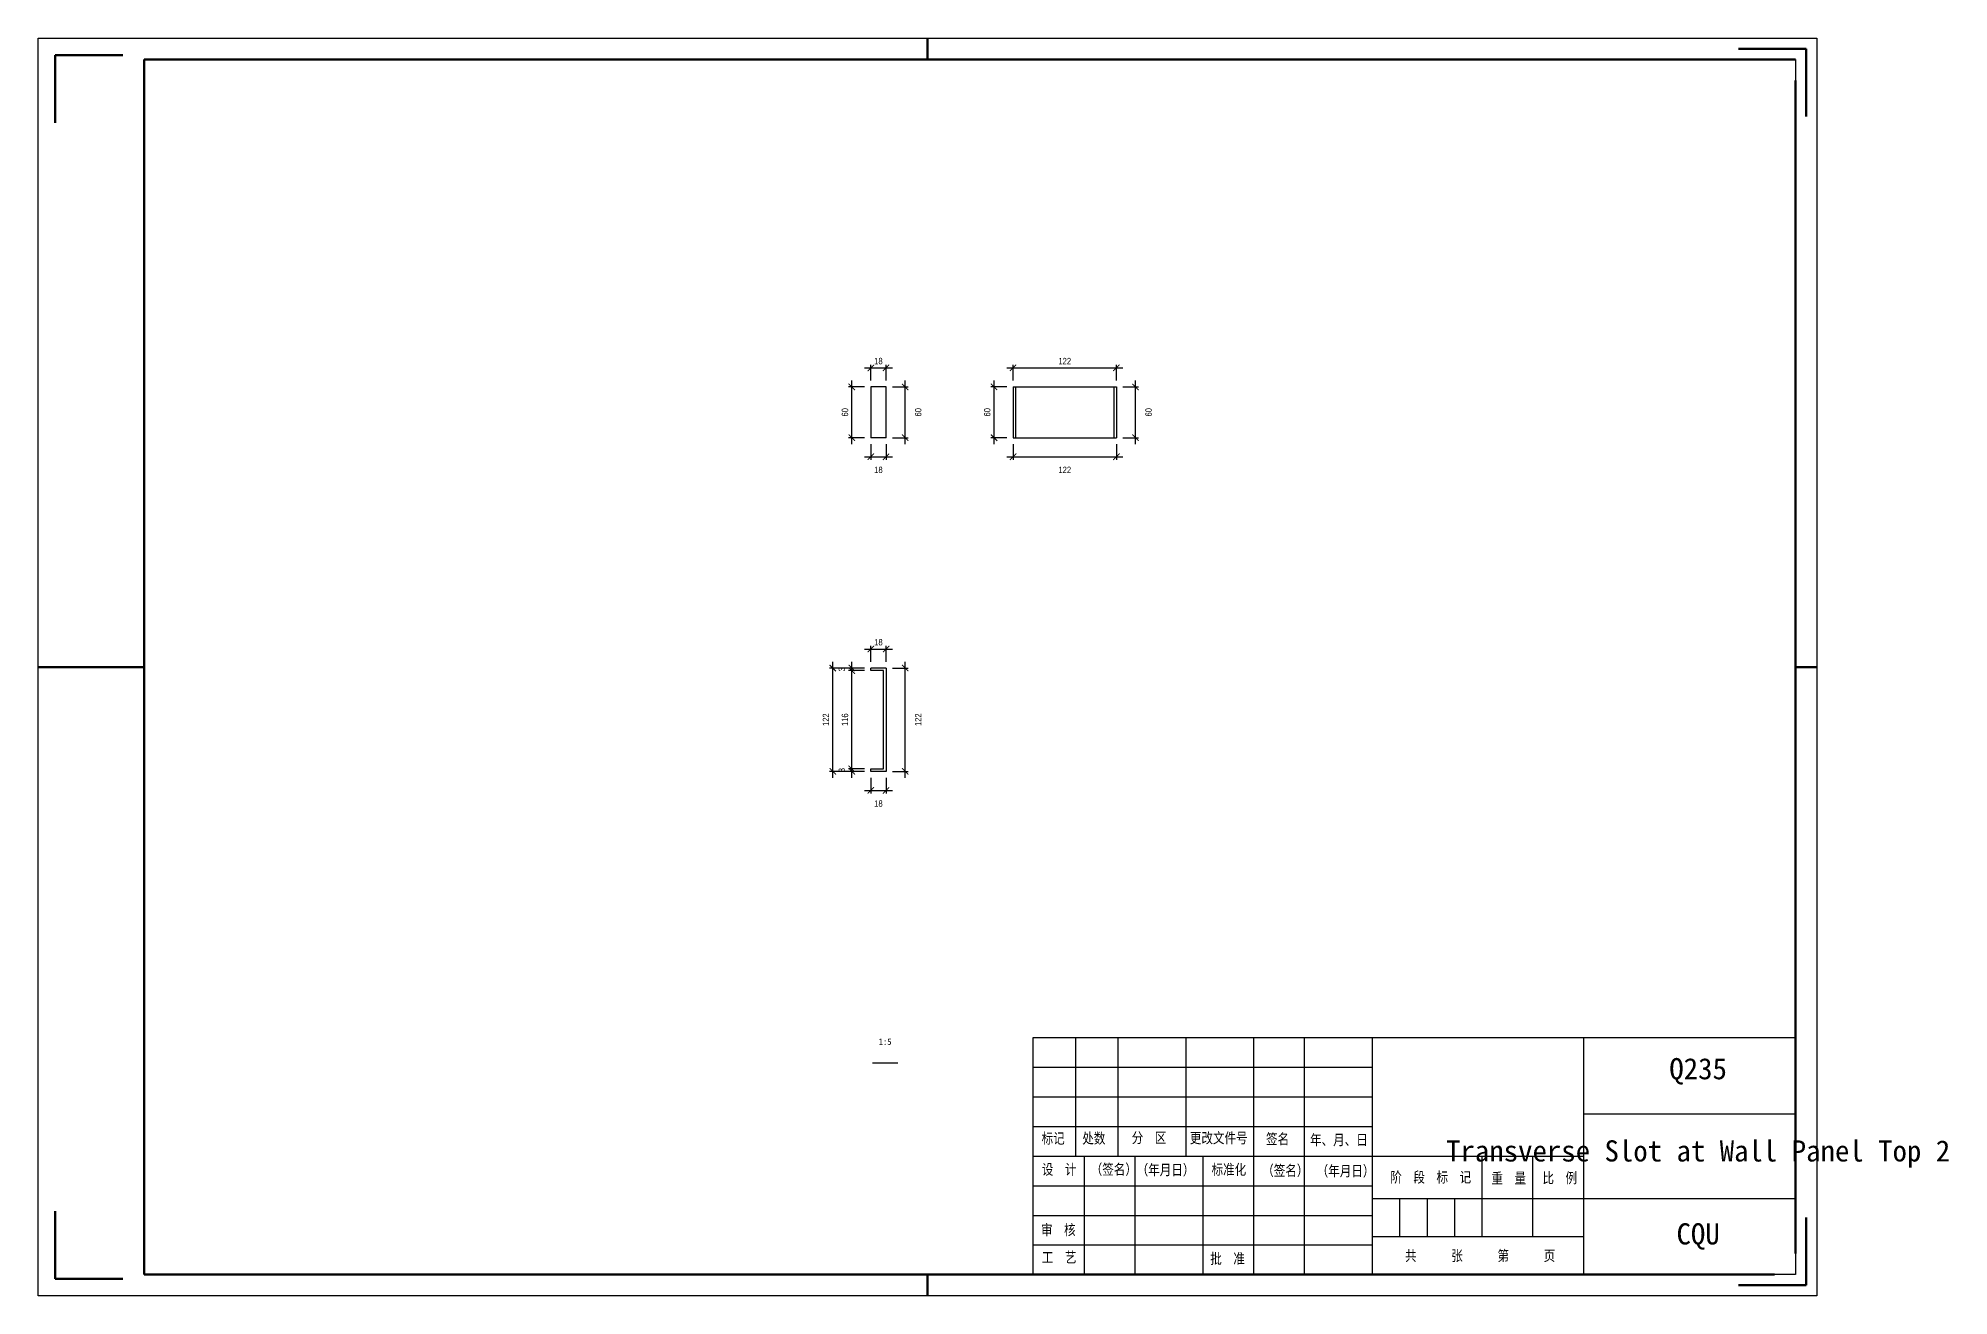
# Model space of a CAD drawing. Header units: millimetres. Extents: x 0 to 1925, y 0 to 4345.
# Drawn here: x 1470 to 1921.2, y 2936 to 3233 of the extents above; entities that cross this region are included whole.
import ezdxf

# ---------------------------------------------------------------- set-up
doc = ezdxf.new("R2010")
doc.units = ezdxf.units.MM
doc.layers.add('总内框线', color=7, linetype='Continuous', lineweight=50)
doc.layers.add('总外框线', color=7, linetype='Continuous', lineweight=30)
doc.styles.add('OpenSansCondensed-Light', font='OpenSansCondensed-Light.ttf')
doc.styles.add('陈杰（2）', font='gbenor.shx', dxfattribs={"width": 0.8, "bigfont": 'gbcbig.shx'})
doc.dimstyles.new('EZDXF', dxfattribs={"dimtxt": 0.25, "dimasz": 0.175, "dimexe": 0.375, "dimexo": 0.125, "dimgap": 0.1, "dimtad": 1, "dimlfac": 100, "dimzin": 12, "dimdsep": 46, "dimtxsty": 'OpenSansCondensed-Light', "dimblk": 'ARCHTICK', "dimcen": 2.5, "dimazin": 3, "dimtfac": 0.5, "dimtmove": 2, "dimatfit": 3, "dimarcsym": 0})

msp = doc.modelspace()

# ---------------------------------------------------------------- texts
at = {"attachment_point": 5}
for s, insert, char_height in [('1:5', (1670, 2996), 1.5), ('Q235', (1862, 2989), 5), ('Transverse Slot at Wall Panel Top 2', (1862, 2969.5), 5), ('CQU', (1862, 2950), 5)]:
    msp.add_mtext(s, dxfattribs=dict(at, insert=insert, char_height=char_height))
at = {"char_height": 2.5, "width": 93.0192856, "attachment_point": 1, "style": '陈杰（2）'}
for s, insert in [('{\\fSimSun|b0|i0|c134|p2;标记}', (1706.95482, 2974.44053)), ('{\\fSimSun|b0|i0|c134|p2;处数}', (1716.57596, 2974.45543)), ('{\\fSimSun|b0|i0|c134|p2;分\u3000区}', (1728.23692, 2974.57959)), ('{\\fSimSun|b0|i0|c134|p2;更改文件号}', (1741.97169, 2974.52496)), ('{\\fSimSun|b0|i0|c134|p2;签名}', (1759.95608, 2974.2667)), ('{\\fSimSun|b0|i0|c134|p2;年、月、日}', (1770.35064, 2974.07301)), ('{\\fSimSun|b0|i0|c134|p2;设\u3000计}', (1707.01432, 2967.10007)), ('{\\fSimSun|b0|i0|c134|p2;（签名）}', (1718.55629, 2967.10007)), ('{\\fSimSun|b0|i0|c134|p2;\u3000（年月日）}', (1726.68156, 2966.98584)), ('{\\fSimSun|b0|i0|c134|p2;标准化}', (1747.08823, 2967.08517)), ('{\\fSimSun|b0|i0|c134|p2;（签名）}', (1759.05516, 2966.83685)), ('{\\fSimSun|b0|i0|c134|p2;（年月日）}', (1771.923, 2966.73752)), ('{\\fSimSun|b0|i0|c134|p2;阶\u3000段\u3000标\u3000记}', (1789.30395, 2965.25254)), ('{\\fSimSun|b0|i0|c134|p2;重\u3000量}', (1813.18681, 2965.02408)), ('{\\fSimSun|b0|i0|c134|p2;比\u3000例}', (1825.23873, 2965.09361)), ('{\\fSimSun|b0|i0|c134|p2;审\u3000核}', (1706.81034, 2952.83138)), ('{\\fSimSun|b0|i0|c134|p2;工\u3000艺}', (1707.01432, 2946.34515)), ('{\\fSimSun|b0|i0|c134|p2;批\u3000准}', (1746.78226, 2946.0273)), ('{\\fSimSun|b0|i0|c134|p2;共\u3000\u3000\u3000张\u3000\u3000\u3000第\u3000\u3000\u3000页}', (1792.79713, 2946.72757))]:
    msp.add_mtext(s, dxfattribs=dict(at, insert=insert))

# ---------------------------------------------------------------- blocks, each defined once
blk = doc.blocks.new('_ARCHTICK')
at = {"color": 0, "linetype": 'ByBlock', "const_width": 0.15}
blk.add_lwpolyline([(-0.5, -0.5), (0.5, 0.5)], dxfattribs=at)

# ---------------------------------------------------------------- dimensions: what is measured, and where the dimension line sits
for base, p1, p2, location, override in [((1666.62901, 3155.15), (1666.62901, 3150.65), (1670.22901, 3150.65), (1668.42901, 3156.75), {"dimtxt": 1.5, "dimasz": 1.5, "dimexe": 0.75, "dimexo": 1.5, "dimtad": 1, "dimlfac": 5, "dimblk": 'ARCHTICK', "dimsah": 0, "dimtsz": 0, "dimdle": 1.5, "dimtmove": 2}), ((1700.22901, 3155.15), (1700.22901, 3150.65), (1724.62901, 3150.65), (1712.42901, 3156.75), {"dimtxt": 1.5, "dimasz": 1.5, "dimexe": 0.75, "dimexo": 1.5, "dimtad": 1, "dimlfac": 5, "dimblk": 'ARCHTICK', "dimsah": 0, "dimtsz": 0, "dimdle": 1.5, "dimtmove": 2}), ((1666.62901, 3134.15), (1666.62901, 3138.65), (1670.22901, 3138.65), (1668.42901, 3131.05), {"dimtxt": 1.5, "dimasz": 1.5, "dimexe": 0.75, "dimexo": 1.5, "dimtad": 4, "dimlfac": 5, "dimblk": 'ARCHTICK', "dimsah": 0, "dimtsz": 0, "dimdle": 1.5, "dimtmove": 2}), ((1700.22901, 3134.15), (1700.22901, 3138.65), (1724.62901, 3138.65), (1712.42901, 3131.05), {"dimtxt": 1.5, "dimasz": 1.5, "dimexe": 0.75, "dimexo": 1.5, "dimtad": 4, "dimlfac": 5, "dimblk": 'ARCHTICK', "dimsah": 0, "dimtsz": 0, "dimdle": 1.5, "dimtmove": 2}), ((1666.62901, 3088.75), (1666.62901, 3084.25), (1670.22901, 3084.25), (1668.42901, 3090.35), {"dimtxt": 1.5, "dimasz": 1.5, "dimexe": 0.75, "dimexo": 1.5, "dimtad": 1, "dimlfac": 5, "dimblk": 'ARCHTICK', "dimsah": 0, "dimtsz": 0, "dimdle": 1.5, "dimtmove": 2}), ((1666.62901, 3055.35), (1666.62901, 3059.85), (1670.22901, 3059.85), (1668.42901, 3052.25), {"dimtxt": 1.5, "dimasz": 1.5, "dimexe": 0.75, "dimexo": 1.5, "dimtad": 4, "dimlfac": 5, "dimblk": 'ARCHTICK', "dimsah": 0, "dimtsz": 0, "dimdle": 1.5, "dimtmove": 2})]:
    msp.add_linear_dim(base=base, p1=p1, p2=p2, location=location, dimstyle='EZDXF', override=override).render()
for base, p1, p2, location, override in [((1662.12901, 3138.65), (1666.62901, 3138.65), (1666.62901, 3150.65), (1660.52901, 3144.65), {"dimtxt": 1.5, "dimasz": 1.5, "dimexe": 0.75, "dimexo": 1.5, "dimtad": 1, "dimlfac": 5, "dimblk": 'ARCHTICK', "dimsah": 0, "dimtsz": 0, "dimdle": 1.5, "dimtmove": 2}), ((1674.72901, 3138.65), (1670.22901, 3138.65), (1670.22901, 3150.65), (1677.82901, 3144.65), {"dimtxt": 1.5, "dimasz": 1.5, "dimexe": 0.75, "dimexo": 1.5, "dimtad": 4, "dimlfac": 5, "dimblk": 'ARCHTICK', "dimsah": 0, "dimtsz": 0, "dimdle": 1.5, "dimtmove": 2}), ((1695.72901, 3138.65), (1700.22901, 3138.65), (1700.22901, 3150.65), (1694.12901, 3144.65), {"dimtxt": 1.5, "dimasz": 1.5, "dimexe": 0.75, "dimexo": 1.5, "dimtad": 1, "dimlfac": 5, "dimblk": 'ARCHTICK', "dimsah": 0, "dimtsz": 0, "dimdle": 1.5, "dimtmove": 2}), ((1729.12901, 3138.65), (1724.62901, 3138.65), (1724.62901, 3150.65), (1732.22901, 3144.65), {"dimtxt": 1.5, "dimasz": 1.5, "dimexe": 0.75, "dimexo": 1.5, "dimtad": 4, "dimlfac": 5, "dimblk": 'ARCHTICK', "dimsah": 0, "dimtsz": 0, "dimdle": 1.5, "dimtmove": 2}), ((1657.62901, 3059.85), (1666.62901, 3059.85), (1666.62901, 3084.25), (1656.02901, 3072.05), {"dimtxt": 1.5, "dimasz": 1.5, "dimexe": 0.75, "dimexo": 1.5, "dimtad": 1, "dimlfac": 5, "dimblk": 'ARCHTICK', "dimsah": 0, "dimtsz": 0, "dimdle": 1.5, "dimtmove": 2}), ((1662.12901, 3083.65), (1666.62901, 3083.65), (1666.62901, 3084.25), (1659.77901, 3083.95), {"dimtxt": 1.5, "dimasz": 1.5, "dimexe": 0.75, "dimexo": 1.5, "dimtad": 1, "dimlfac": 5, "dimblk": 'ARCHTICK', "dimsah": 0, "dimtsz": 0, "dimdle": 1.5, "dimtmove": 2}), ((1662.12901, 3060.45), (1666.62901, 3060.45), (1666.62901, 3083.65), (1660.52901, 3072.05), {"dimtxt": 1.5, "dimasz": 1.5, "dimexe": 0.75, "dimexo": 1.5, "dimtad": 1, "dimlfac": 5, "dimblk": 'ARCHTICK', "dimsah": 0, "dimtsz": 0, "dimdle": 1.5, "dimtmove": 2}), ((1674.72901, 3059.85), (1670.22901, 3059.85), (1670.22901, 3084.25), (1677.82901, 3072.05), {"dimtxt": 1.5, "dimasz": 1.5, "dimexe": 0.75, "dimexo": 1.5, "dimtad": 4, "dimlfac": 5, "dimblk": 'ARCHTICK', "dimsah": 0, "dimtsz": 0, "dimdle": 1.5, "dimtmove": 2}), ((1662.12901, 3059.85), (1666.62901, 3059.85), (1666.62901, 3060.45), (1659.77901, 3060.15), {"dimtxt": 1.5, "dimasz": 1.5, "dimexe": 0.75, "dimexo": 1.5, "dimtad": 1, "dimlfac": 5, "dimblk": 'ARCHTICK', "dimsah": 0, "dimtsz": 0, "dimdle": 1.5, "dimtmove": 2})]:
    msp.add_linear_dim(base=base, p1=p1, p2=p2, angle=90, location=location, dimstyle='EZDXF', override=override).render()

# ---------------------------------------------------------------- linework, layer by layer
for p, q in [((1885, 3228), (1885, 3043)), ((1666.62901, 3150.65), (1666.62901, 3138.65)), ((1670.22901, 3150.65), (1666.62901, 3150.65)), ((1670.22901, 3138.65), (1670.22901, 3150.65)), ((1700.22901, 3150.65), (1700.22901, 3138.65)), ((1700.22901, 3150.65), (1700.82901, 3150.65)), ((1700.82901, 3150.65), (1700.82901, 3138.65)), ((1700.82901, 3150.65), (1724.02901, 3150.65)), ((1724.02901, 3150.65), (1724.02901, 3138.65)), ((1724.02901, 3150.65), (1724.62901, 3150.65)), ((1724.62901, 3150.65), (1724.62901, 3138.65)), ((1670.22901, 3138.65), (1666.62901, 3138.65)), ((1700.22901, 3138.65), (1700.82901, 3138.65)), ((1700.82901, 3138.65), (1724.02901, 3138.65)), ((1724.02901, 3138.65), (1724.62901, 3138.65)), ((1666.62901, 3083.65), (1666.62901, 3084.25)), ((1670.22901, 3084.25), (1666.62901, 3084.25)), ((1669.62901, 3083.65), (1666.62901, 3083.65)), ((1669.62901, 3060.45), (1669.62901, 3083.65)), ((1670.22901, 3084.25), (1670.22901, 3059.85)), ((1666.62901, 3059.85), (1666.62901, 3060.45)), ((1666.62901, 3060.45), (1669.62901, 3060.45)), ((1670.22901, 3059.85), (1666.62901, 3059.85)), ((1705, 2997), (1885, 2997)), ((1705, 2941), (1705, 2997)), ((1715, 2997), (1715, 2969)), ((1725, 2997), (1725, 2969)), ((1741, 2997), (1741, 2969)), ((1757, 2997), (1757, 2969)), ((1769, 2997), (1769, 2941)), ((1785, 2997), (1785, 2941)), ((1835, 2941), (1835, 2997)), ((1885, 2997), (1885, 2941)), ((1667, 2991), (1673, 2991)), ((1705, 2990), (1785, 2990)), ((1705, 2983), (1785, 2983)), ((1835, 2979), (1885, 2979)), ((1705, 2976), (1785, 2976)), ((1705, 2969), (1835, 2969)), ((1717, 2969), (1717, 2941)), ((1729, 2969), (1729, 2941)), ((1745, 2969), (1745, 2941)), ((1757, 2969), (1757, 2941)), ((1811, 2950), (1811, 2969)), ((1823, 2950), (1823, 2969)), ((1705, 2962), (1785, 2962)), ((1785, 2959), (1835, 2959)), ((1791.5, 2959), (1791.5, 2950)), ((1798, 2959), (1798, 2950)), ((1804.5, 2959), (1804.5, 2950)), ((1835, 2959), (1885, 2959)), ((1705, 2955), (1785, 2955)), ((1705, 2948), (1785, 2948)), ((1785, 2950), (1835, 2950)), ((1885, 2941), (1705, 2941))]:
    msp.add_line(p, q)
at = {"layer": '总内框线'}
for p, q in [((1680, 3228), (1680, 3233)), ((1474, 3229), (1474, 3213)), ((1474, 3229), (1490, 3229)), ((1495, 2941), (1495, 3228)), ((1495, 3228), (1885, 3228)), ((1887.5, 3230.5), (1871.5, 3230.5)), ((1887.5, 3230.5), (1887.5, 3214.5)), ((1885, 3223), (1885, 2946)), ((1470, 3084.5), (1495, 3084.5)), ((1885, 3084.5), (1890, 3084.5)), ((1474, 2940), (1474, 2956)), ((1887.5, 2938.5), (1887.5, 2954.5)), ((1474, 2940), (1490, 2940)), ((1880, 2941), (1495, 2941)), ((1680, 2936), (1680, 2941)), ((1887.5, 2938.5), (1871.5, 2938.5))]:
    msp.add_line(p, q, dxfattribs=at)
at = {"layer": '总外框线'}
for p, q in [((1470, 2936), (1470, 3233)), ((1470, 3233), (1890, 3233)), ((1890, 3233), (1890, 2936)), ((1890, 2936), (1470, 2936))]:
    msp.add_line(p, q, dxfattribs=at)

msp.set_redraw_order([(e.dxf.handle, doc.entitydb.next_handle()) for e in msp.query("TEXT MTEXT ATTDEF DIMENSION ARC_DIMENSION")])  # texts and dimensions are drawn at this point

doc.saveas('drawing.dxf')
